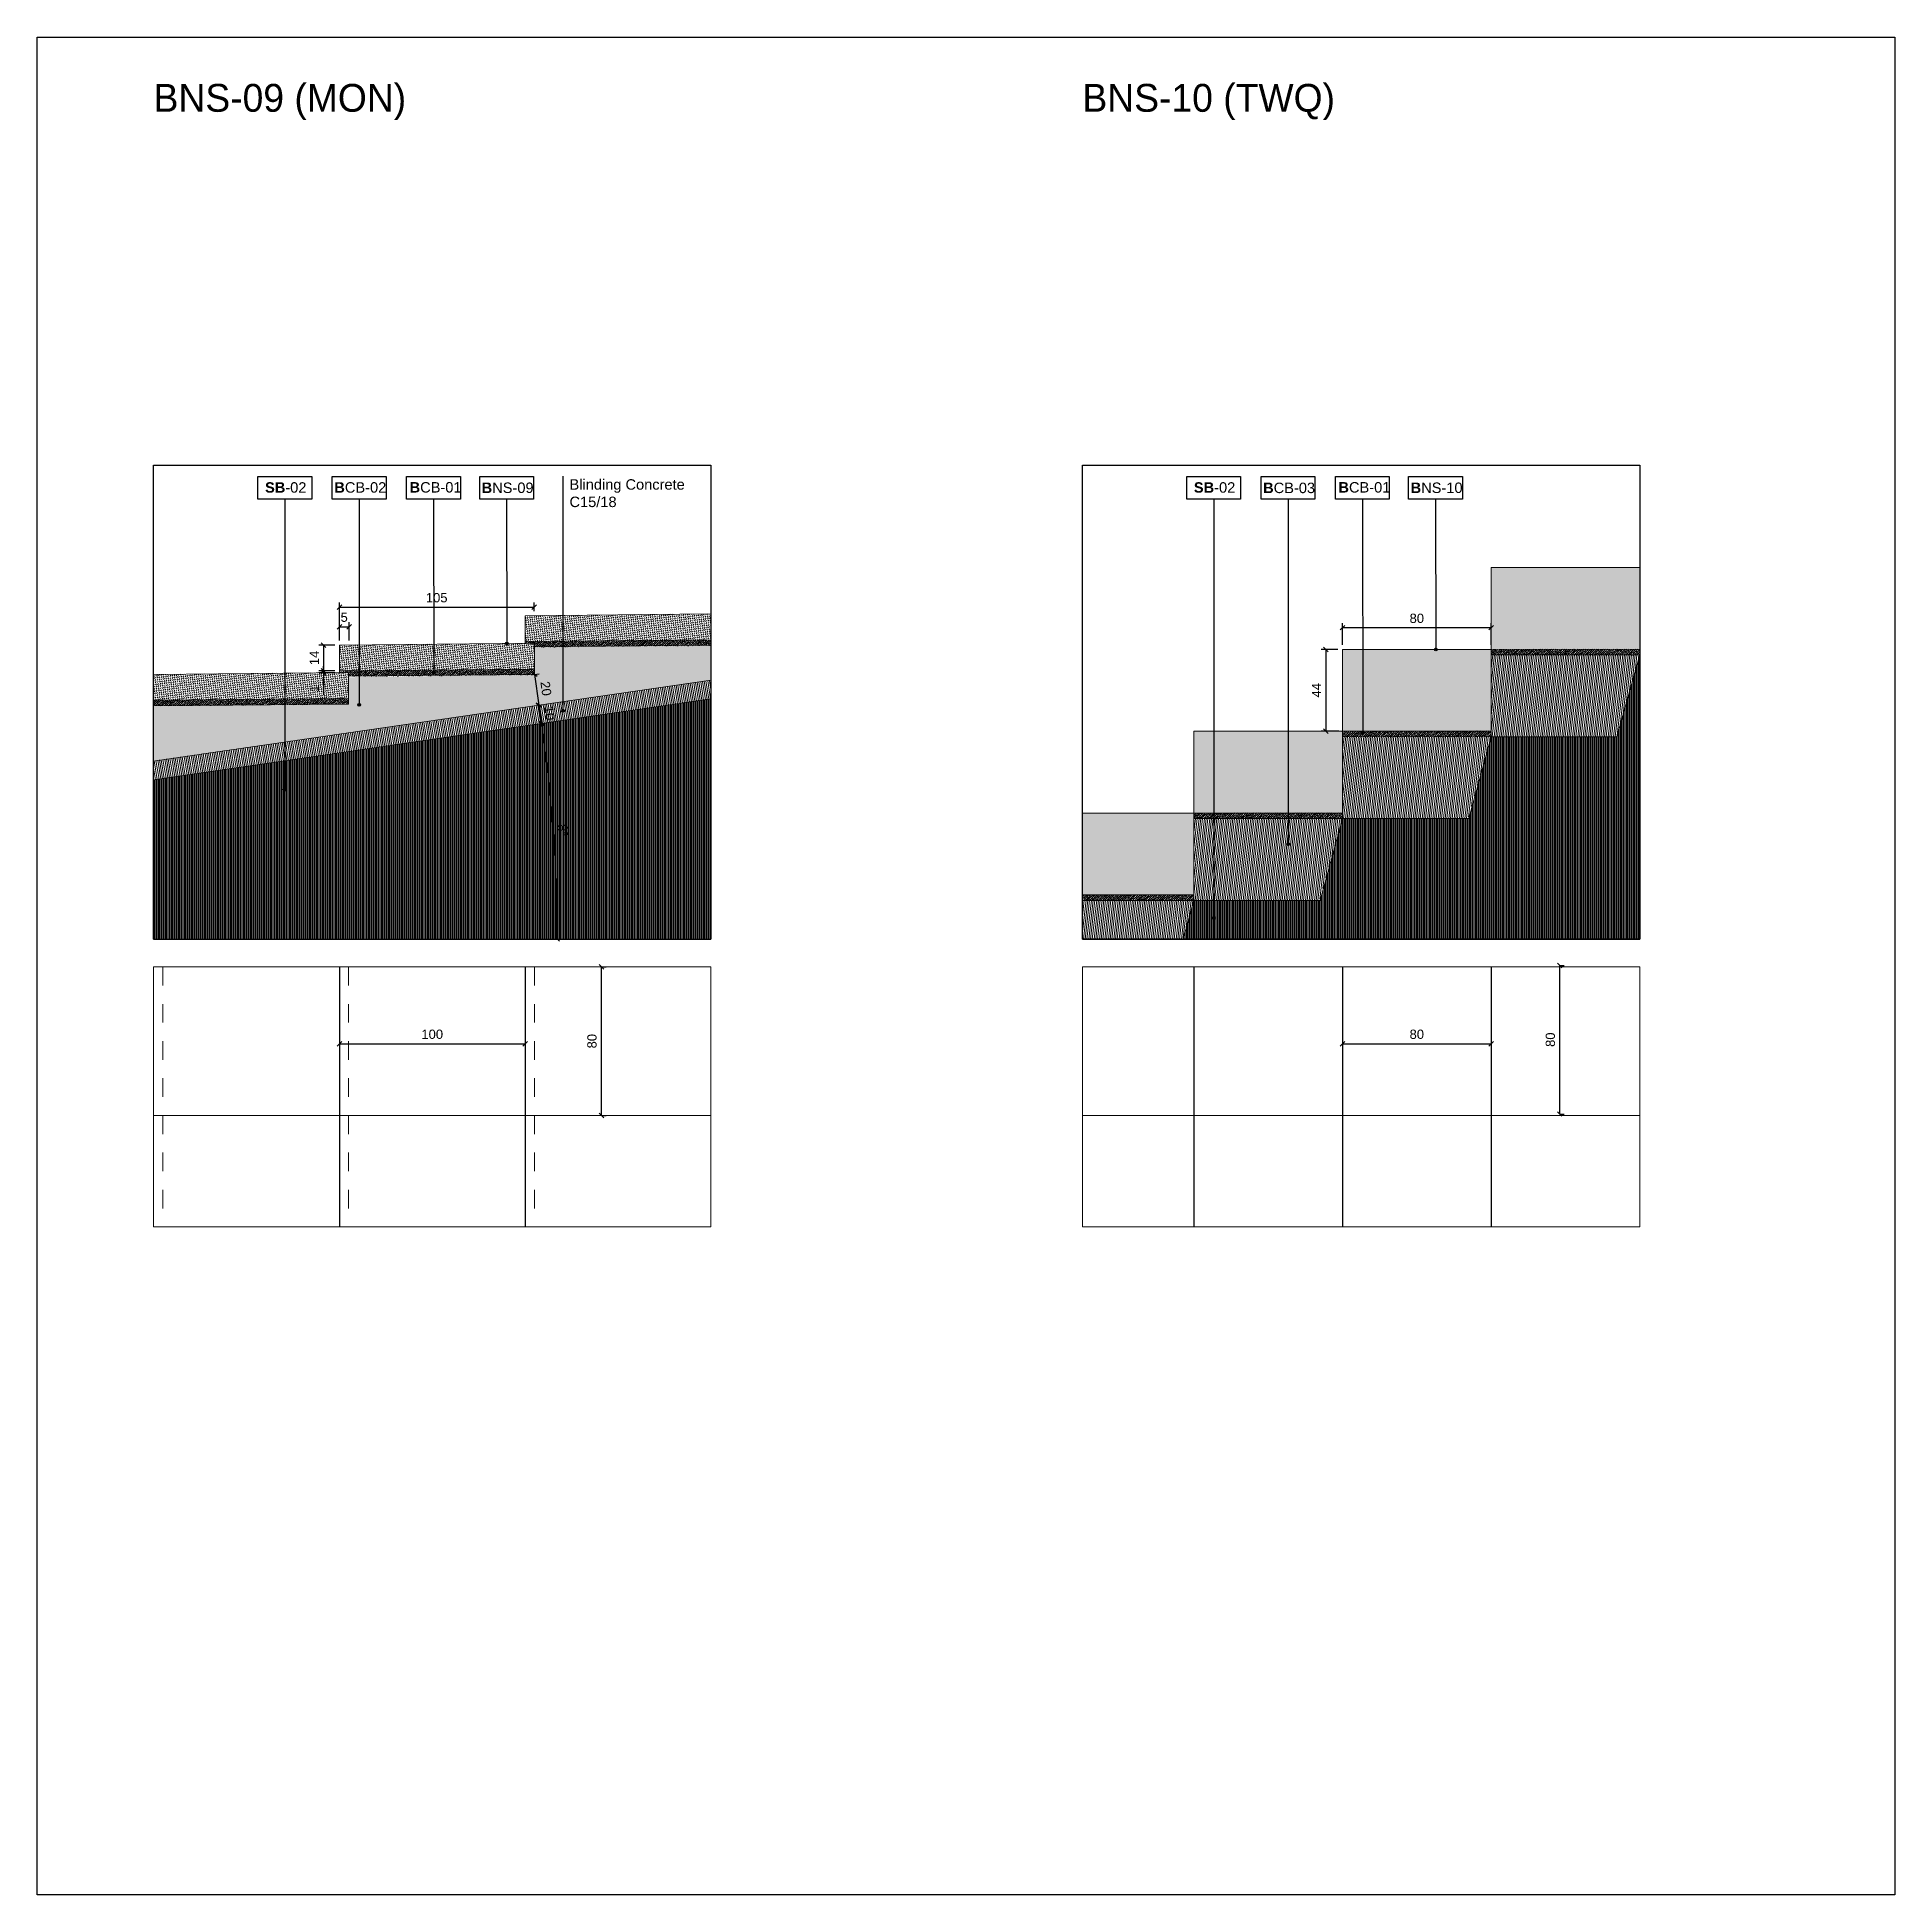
# Model space of a CAD drawing. Header units: metres. Extents: x -325 to 301, y -147 to 149.
# Drawn here: x 240.92 to 250.92, y 83.46 to 93.46 of the extents above; entities that cross this region are included whole.
import ezdxf

# ---------------------------------------------------------------- set-up
doc = ezdxf.new("R2010")
doc.units = ezdxf.units.M
doc.linetypes.add('HIDDEN', pattern=[0.375, 0.25, -0.125])
doc.layers.get('Defpoints').update_dxf_attribs({"lineweight": 13})
doc.layers.add('-aux', color=50, linetype='Continuous', plot=False)
doc.layers.add('02-L-AUX', color=2, linetype='Continuous', plot=False)
doc.layers.add('0-TX-1_25', color=7, linetype='Continuous', true_color=0x3f4f7f)
doc.layers.add('EIT_3 TR sorra', color=7, linetype='Continuous', true_color=0xd8ceb0)
for name, color, linetype, lineweight, true_color in [('02-L-Joints-Paviment_07_Natural Stone', 7, 'Continuous', 5, 0x998833), ('03-TR-Paviment_07_Precast Concrete Blocks', 7, 'Continuous', 5, 0xe7ddd0), ('03-TR-Paviment_08_Natural Stone Bleachers', 7, 'Continuous', 5, 0xafad9d), ('3-TR tot_u', 7, 'Continuous', 5, 0x787878)]:
    doc.layers.add(name, color=color, linetype=linetype, lineweight=lineweight, true_color=true_color)
for name, color, linetype in [('02-L-Stair-Terraces', 6, 'Continuous'), ('A-KEYPLAN_HATCH', 7, 'Continuous'), ('A_TEXT_2', 7, 'Continuous'), ('EIT_0 Llegenda', 7, 'Continuous')]:
    doc.layers.add(name, color=color, linetype=linetype)
for name, color, linetype, lineweight in [('1-CM', 7, 'Continuous', 0), ('2-L-Projecció', 252, 'Continuous', 0), ('2-L-secció', 1, 'Continuous', 0), ('3-TR Formigó', 252, 'Continuous', 0), ('3-TR Seleccionat', 44, 'Continuous', 0)]:
    doc.layers.add(name, color=color, linetype=linetype, lineweight=lineweight)
doc.styles.get("Standard").update_dxf_attribs({"font": 'arial.ttf'})
doc.styles.add('x-llegenda materials$0$ENGRAVERS', font='TT0586M.TTF')
doc.dimstyles.new('ISO-25', dxfattribs={"dimtxt": 0.1, "dimasz": 0.1, "dimexe": 0.1, "dimexo": 0.1, "dimgap": 0.1, "dimtad": 1, "dimdec": 0, "dimlfac": 100, "dimzin": 9, "dimtxsty": 'Standard', "dimblk": 'OBLIQUE', "dimcen": 0.1, "dimadec": 0, "dimazin": 0, "dimtfac": 1, "dimtdec": 0, "dimtmove": 0, "dimatfit": 3, "dimldrblk": 'OBLIQUE', "dimfxl": 1, "dimarcsym": 0})

msp = doc.modelspace()

# ---------------------------------------------------------------- texts
at = {"layer": '0-TX-1_25', "insert": (243.788, 91.077), "char_height": 0.05625, "attachment_point": 1}
msp.add_mtext_dynamic_manual_height_columns('Blinding Concrete\\PC15/18', width=0.64734, gutter_width=12.5, heights=[0], dxfattribs=at)
at = {"layer": 'EIT_0 Llegenda', "char_height": 0.15, "width": 19.2101, "attachment_point": 1, "style": 'x-llegenda materials$0$ENGRAVERS'}
for s, insert in [('BNS-09 (MON)', (241.549, 93.205)), ('BNS-10 (TWQ)', (246.549, 93.205))]:
    msp.add_mtext(s, dxfattribs=dict(at, insert=insert))

# ---------------------------------------------------------------- blocks, each defined once
blk = doc.blocks.new('hatch keyplan 2')
at = {"layer": 'A-KEYPLAN_HATCH'}
blk.add_lwpolyline([(0, 0.00548), (0.01287, 0.00548), (0.01287, 0), (0, 0)], close=True, dxfattribs=at)
blk = doc.blocks.new('hatch keyplan')
at = {"layer": 'A-KEYPLAN_HATCH'}
blk.add_blockref('hatch keyplan 2', (1.43058, 0.85215), dxfattribs=at)
blk = doc.blocks.new('B09')
at = {"layer": 'A-KEYPLAN_HATCH'}
blk.add_blockref('hatch keyplan', (-1.42958, -0.85215), dxfattribs=at)
at = {"layer": 'A_TEXT_2', "insert": (0.0002, 0.00401), "char_height": 0.0025, "attachment_point": 1}
blk.add_mtext_dynamic_manual_height_columns('\\pi0.00127;{\\fArial|b1|i0|c0|p34;B}NS-09', width=0.0145619, gutter_width=0.015, heights=[0], dxfattribs=at)
blk = doc.blocks.new('SB-02')
at = {"layer": 'A-KEYPLAN_HATCH'}
blk.add_blockref('hatch keyplan', (-1.43058, -0.85215), dxfattribs=at)
at = {"layer": 'A_TEXT_2', "insert": (-0.0008, 0.00408), "char_height": 0.0025, "attachment_point": 1}
blk.add_mtext_dynamic_manual_height_columns('\\pi0.00249;{\\fArial|b1|i0|c0|p34;SB}-02', width=0.0145619, gutter_width=0.015, heights=[0], dxfattribs=at)
blk = doc.blocks.new('B-CB01')
at = {"layer": 'A-KEYPLAN_HATCH'}
blk.add_blockref('hatch keyplan', (-1.43058, -0.85215), dxfattribs=at)
at = {"layer": 'A_TEXT_2', "insert": (-0.0008, 0.00411), "char_height": 0.0025, "attachment_point": 1}
blk.add_mtext_dynamic_manual_height_columns('\\pi0.00152;{\\fArial|b1|i0|c0|p34;B}CB-01', width=0.0145619, gutter_width=0.015, heights=[0], dxfattribs=at)
blk = doc.blocks.new('B-CB02')
at = {"layer": 'A-KEYPLAN_HATCH'}
blk.add_blockref('hatch keyplan', (-1.43058, -0.85215), dxfattribs=at)
at = {"layer": 'A_TEXT_2', "insert": (-0.0008, 0.00409), "char_height": 0.0025, "attachment_point": 1}
blk.add_mtext_dynamic_manual_height_columns('\\pi0.00129;{\\fArial|b1|i0|c0|p34;B}CB-02', width=0.0145619, gutter_width=0.015, heights=[0], dxfattribs=at)
blk = doc.blocks.new('_Oblique')
at = {"color": 0, "lineweight": -2}
blk.add_line((-0.5, -0.5), (0.5, 0.5), dxfattribs=at)
blk = doc.blocks.new('*D902')
at = {"layer": '0-TX-1_25', "color": 0, "lineweight": -2, "transparency": 16777216}
for p, q in [((242.549, 88.038), (242.549, 88.013)), ((242.549, 88.038), (243.549, 88.038)), ((243.549, 88.038), (243.549, 88.013))]:
    blk.add_line(p, q, dxfattribs=at)
at = {"layer": 'Defpoints', "color": 0, "transparency": 16777216}
for p in [(242.549, 88.038), (243.549, 88.038), (243.549, 88.038)]:
    blk.add_point(p, dxfattribs=at)
at = {"layer": '0-TX-1_25', "color": 0, "lineweight": -2, "transparency": 16777216, "xscale": 0.025, "yscale": 0.025, "zscale": 0.025, "rotation": 180}
blk.add_blockref('_Oblique', (242.549, 88.038), dxfattribs=at)
at = {"layer": '0-TX-1_25', "color": 0, "lineweight": -2, "transparency": 16777216, "xscale": 0.025, "yscale": 0.025, "zscale": 0.025}
blk.add_blockref('_Oblique', (243.549, 88.038), dxfattribs=at)
at = {"layer": '0-TX-1_25', "color": 0, "transparency": 16777216, "insert": (243.049, 88.089), "char_height": 0.05, "width": 0.05195, "attachment_point": 5}
blk.add_mtext('100', dxfattribs=at)
blk = doc.blocks.new('*D903')
at = {"layer": '0-TX-1_25', "color": 0, "lineweight": -2, "transparency": 16777216}
for p, q in [((243.96, 88.452), (243.985, 88.452)), ((243.96, 87.652), (243.96, 88.452)), ((243.96, 87.652), (243.985, 87.652))]:
    blk.add_line(p, q, dxfattribs=at)
at = {"layer": 'Defpoints', "color": 0, "transparency": 16777216}
for p in [(243.96, 88.452), (243.96, 88.452), (243.96, 87.652)]:
    blk.add_point(p, dxfattribs=at)
at = {"layer": '0-TX-1_25', "color": 0, "lineweight": -2, "transparency": 16777216, "xscale": 0.025, "yscale": 0.025, "zscale": 0.025}
for p, rotation in [((243.96, 88.452), 90), ((243.96, 87.652), 270)]:
    blk.add_blockref('_Oblique', p, dxfattribs=dict(at, rotation=rotation))
at = {"layer": '0-TX-1_25', "color": 0, "transparency": 16777216, "insert": (243.909, 88.052), "char_height": 0.05, "attachment_point": 5, "rotation": 90}
blk.add_mtext('80', dxfattribs=at)
blk = doc.blocks.new('*D901')
at = {"layer": '0-TX-1_25', "color": 0, "lineweight": -2, "transparency": 16777216}
for p, q in [((242.549, 90.209), (242.549, 90.308)), ((242.601, 90.208), (242.601, 90.308)), ((242.549, 90.283), (242.601, 90.283))]:
    blk.add_line(p, q, dxfattribs=at)
at = {"layer": 'Defpoints', "color": 0, "transparency": 16777216}
for p in [(242.601, 90.283), (242.549, 90.184), (242.601, 90.183)]:
    blk.add_point(p, dxfattribs=at)
at = {"layer": '0-TX-1_25', "color": 0, "lineweight": -2, "transparency": 16777216, "xscale": 0.025, "yscale": 0.025, "zscale": 0.025, "rotation": 180}
blk.add_blockref('_Oblique', (242.549, 90.283), dxfattribs=at)
at = {"layer": '0-TX-1_25', "color": 0, "lineweight": -2, "transparency": 16777216, "xscale": 0.025, "yscale": 0.025, "zscale": 0.025}
blk.add_blockref('_Oblique', (242.601, 90.283), dxfattribs=at)
at = {"layer": '0-TX-1_25', "color": 0, "transparency": 16777216, "insert": (242.575, 90.334), "char_height": 0.05, "attachment_point": 5}
blk.add_mtext('5', dxfattribs=at)
blk = doc.blocks.new('*D905')
at = {"layer": '0-TX-1_25', "color": 0, "lineweight": -2, "transparency": 16777216}
for p, q in [((242.524, 90.184), (242.439, 90.184)), ((242.464, 90.184), (242.464, 90.045)), ((242.524, 90.045), (242.439, 90.045))]:
    blk.add_line(p, q, dxfattribs=at)
at = {"layer": 'Defpoints', "color": 0, "transparency": 16777216}
for p in [(242.549, 90.184), (242.464, 90.045), (242.549, 90.045)]:
    blk.add_point(p, dxfattribs=at)
at = {"layer": '0-TX-1_25', "color": 0, "lineweight": -2, "transparency": 16777216, "xscale": 0.025, "yscale": 0.025, "zscale": 0.025}
for p, rotation in [((242.464, 90.184), 90), ((242.464, 90.045), 270)]:
    blk.add_blockref('_Oblique', p, dxfattribs=dict(at, rotation=rotation))
at = {"layer": '0-TX-1_25', "color": 0, "transparency": 16777216, "insert": (242.414, 90.115), "char_height": 0.05, "attachment_point": 5, "rotation": 90}
blk.add_mtext('14', dxfattribs=at)
blk = doc.blocks.new('*D906')
at = {"layer": '0-TX-1_25', "color": 0, "lineweight": -2, "transparency": 16777216}
for p, q in [((242.524, 90.045), (242.439, 90.045)), ((242.524, 90.035), (242.439, 90.035)), ((242.464, 90.045), (242.464, 90.07)), ((242.464, 90.045), (242.464, 90.035)), ((242.464, 90.035), (242.464, 89.917))]:
    blk.add_line(p, q, dxfattribs=at)
at = {"layer": 'Defpoints', "color": 0, "transparency": 16777216}
for p in [(242.464, 90.035), (242.549, 90.045), (242.549, 90.035)]:
    blk.add_point(p, dxfattribs=at)
at = {"layer": '0-TX-1_25', "color": 0, "lineweight": -2, "transparency": 16777216, "xscale": 0.025, "yscale": 0.025, "zscale": 0.025}
for p, rotation in [((242.464, 90.045), 270), ((242.464, 90.035), 90)]:
    blk.add_blockref('_Oblique', p, dxfattribs=dict(at, rotation=rotation))
at = {"layer": '0-TX-1_25', "color": 0, "transparency": 16777216, "insert": (242.414, 89.951), "char_height": 0.05, "attachment_point": 5, "rotation": 90}
blk.add_mtext('1', dxfattribs=at)
blk = doc.blocks.new('POINT')
at = {"layer": '0-TX-1_25'}
h = blk.add_hatch(dxfattribs=at)
h.set_pattern_fill('ANGLE', color=256)
h.set_pattern_definition([(0, (-83.747, -12.726), (0, 6.985), [5.08, -1.905]), (90, (-83.747, -12.726), (-6.985, 4e-16), [5.08, -1.905])])
edge = h.paths.add_edge_path()
edge.add_arc((0, 0), 0.0075, 0, 360)
h = blk.add_hatch(color=256, dxfattribs=at)
h.dxf.hatch_style = 1
edge = h.paths.add_edge_path()
edge.add_arc((0, 0), 0.0075, 0, 360)
blk.add_circle((0, 0), 0.0075, dxfattribs=at)
blk = doc.blocks.new('*D904')
at = {"layer": '0-TX-1_25', "color": 0, "lineweight": -2, "transparency": 16777216}
for p, q in [((242.549, 90.288), (242.549, 90.413)), ((243.598, 90.367), (243.598, 90.413)), ((242.549, 90.388), (243.598, 90.388))]:
    blk.add_line(p, q, dxfattribs=at)
at = {"layer": 'Defpoints', "color": 0, "transparency": 16777216}
for p in [(243.598, 90.388), (243.598, 90.342), (242.549, 90.184)]:
    blk.add_point(p, dxfattribs=at)
at = {"layer": '0-TX-1_25', "color": 0, "lineweight": -2, "transparency": 16777216, "xscale": 0.025, "yscale": 0.025, "zscale": 0.025, "rotation": 180}
blk.add_blockref('_Oblique', (242.549, 90.388), dxfattribs=at)
at = {"layer": '0-TX-1_25', "color": 0, "lineweight": -2, "transparency": 16777216, "xscale": 0.025, "yscale": 0.025, "zscale": 0.025}
blk.add_blockref('_Oblique', (243.598, 90.388), dxfattribs=at)
at = {"layer": '0-TX-1_25', "color": 0, "transparency": 16777216, "insert": (243.073, 90.439), "char_height": 0.05, "attachment_point": 5}
blk.add_mtext('105', dxfattribs=at)
blk = doc.blocks.new('*D907')
at = {"layer": '0-TX-1_25', "color": 0, "lineweight": -2, "transparency": 16777216}
for p, q in [((247.949, 88.038), (247.949, 88.013)), ((247.949, 88.038), (248.749, 88.038)), ((248.749, 88.038), (248.749, 88.013))]:
    blk.add_line(p, q, dxfattribs=at)
at = {"layer": 'Defpoints', "color": 0, "transparency": 16777216}
for p in [(247.949, 88.038), (248.749, 88.038), (248.749, 88.038)]:
    blk.add_point(p, dxfattribs=at)
at = {"layer": '0-TX-1_25', "color": 0, "lineweight": -2, "transparency": 16777216, "xscale": 0.025, "yscale": 0.025, "zscale": 0.025, "rotation": 180}
blk.add_blockref('_Oblique', (247.949, 88.038), dxfattribs=at)
at = {"layer": '0-TX-1_25', "color": 0, "lineweight": -2, "transparency": 16777216, "xscale": 0.025, "yscale": 0.025, "zscale": 0.025}
blk.add_blockref('_Oblique', (248.749, 88.038), dxfattribs=at)
at = {"layer": '0-TX-1_25', "color": 0, "transparency": 16777216, "insert": (248.349, 88.089), "char_height": 0.05, "width": 0.05195, "attachment_point": 5}
blk.add_mtext('80', dxfattribs=at)
blk = doc.blocks.new('*D908')
at = {"layer": '0-TX-1_25', "color": 0, "lineweight": -2, "transparency": 16777216}
for p, q in [((249.118, 88.46), (249.143, 88.46)), ((249.118, 87.66), (249.118, 88.46)), ((249.118, 87.66), (249.143, 87.66))]:
    blk.add_line(p, q, dxfattribs=at)
at = {"layer": 'Defpoints', "color": 0, "transparency": 16777216}
for p in [(249.118, 88.46), (249.118, 88.46), (249.118, 87.66)]:
    blk.add_point(p, dxfattribs=at)
at = {"layer": '0-TX-1_25', "color": 0, "lineweight": -2, "transparency": 16777216, "xscale": 0.025, "yscale": 0.025, "zscale": 0.025}
for p, rotation in [((249.118, 88.46), 90), ((249.118, 87.66), 270)]:
    blk.add_blockref('_Oblique', p, dxfattribs=dict(at, rotation=rotation))
at = {"layer": '0-TX-1_25', "color": 0, "transparency": 16777216, "insert": (249.068, 88.06), "char_height": 0.05, "attachment_point": 5, "rotation": 90}
blk.add_mtext('80', dxfattribs=at)
blk = doc.blocks.new('BNS10')
at = {"layer": 'A-KEYPLAN_HATCH'}
blk.add_blockref('hatch keyplan', (-1.43058, -0.85215), dxfattribs=at)
at = {"layer": 'A_TEXT_2', "insert": (-0.0008, 0.00401), "char_height": 0.0025, "attachment_point": 1}
blk.add_mtext_dynamic_manual_height_columns('\\pi0.00128;{\\fArial|b1|i0|c0|p34;B}NS-10', width=0.0145619, gutter_width=0.015, heights=[0], dxfattribs=at)
blk = doc.blocks.new('B-CB03')
at = {"layer": 'A-KEYPLAN_HATCH'}
blk.add_blockref('hatch keyplan', (-1.43058, -0.85215), dxfattribs=at)
at = {"layer": 'A_TEXT_2', "insert": (-0.0008, 0.00398), "char_height": 0.0025, "attachment_point": 1}
blk.add_mtext_dynamic_manual_height_columns('\\pi0.00128;{\\fArial|b1|i0|c0|p34;B}CB-03', width=0.0145619, gutter_width=0.015, heights=[0], dxfattribs=at)
blk = doc.blocks.new('*D1371')
at = {"layer": '0-TX-1_25', "color": 0, "lineweight": -2, "transparency": 16777216}
for p, q in [((247.949, 90.186), (247.949, 90.303)), ((248.749, 90.186), (248.749, 90.303)), ((247.949, 90.278), (248.749, 90.278))]:
    blk.add_line(p, q, dxfattribs=at)
at = {"layer": 'Defpoints', "color": 0, "transparency": 16777216}
for p in [(248.749, 90.278), (247.949, 90.161, 0), (248.749, 90.161, 0)]:
    blk.add_point(p, dxfattribs=at)
at = {"layer": '0-TX-1_25', "color": 0, "lineweight": -2, "transparency": 16777216, "xscale": 0.025, "yscale": 0.025, "zscale": 0.025, "rotation": 180}
blk.add_blockref('_Oblique', (247.949, 90.278), dxfattribs=at)
at = {"layer": '0-TX-1_25', "color": 0, "lineweight": -2, "transparency": 16777216, "xscale": 0.025, "yscale": 0.025, "zscale": 0.025}
blk.add_blockref('_Oblique', (248.749, 90.278), dxfattribs=at)
at = {"layer": '0-TX-1_25', "color": 0, "transparency": 16777216, "insert": (248.349, 90.328), "char_height": 0.05, "attachment_point": 5}
blk.add_mtext('80', dxfattribs=at)
blk = doc.blocks.new('*D1372')
at = {"layer": '0-TX-1_25', "color": 0, "lineweight": -2, "transparency": 16777216}
for p, q in [((247.924, 90.161), (247.834, 90.161)), ((247.859, 90.161), (247.859, 89.72)), ((247.929, 89.72), (247.834, 89.72))]:
    blk.add_line(p, q, dxfattribs=at)
at = {"layer": 'Defpoints', "color": 0, "transparency": 16777216}
for p in [(247.949, 90.161, 0), (247.859, 89.72), (247.954, 89.72, 0)]:
    blk.add_point(p, dxfattribs=at)
at = {"layer": '0-TX-1_25', "color": 0, "lineweight": -2, "transparency": 16777216, "xscale": 0.025, "yscale": 0.025, "zscale": 0.025}
for p, rotation in [((247.859, 90.161), 90), ((247.859, 89.72), 270)]:
    blk.add_blockref('_Oblique', p, dxfattribs=dict(at, rotation=rotation))
at = {"layer": '0-TX-1_25', "color": 0, "transparency": 16777216, "insert": (247.809, 89.941), "char_height": 0.05, "attachment_point": 5, "rotation": 90}
blk.add_mtext('44', dxfattribs=at)
blk = doc.blocks.new('*D2795')
at = {"layer": '0-TX-1_25', "color": 0, "lineweight": -2, "transparency": 16777216}
for p, q in [((243.599, 90.025), (243.624, 90.029)), ((243.599, 90.025), (243.623, 89.861)), ((243.623, 89.861), (243.648, 89.864))]:
    blk.add_line(p, q, dxfattribs=at)
at = {"layer": 'Defpoints', "color": 0, "transparency": 16777216}
for p in [(243.599, 90.025), (243.623, 89.861), (243.623, 89.861)]:
    blk.add_point(p, dxfattribs=at)
at = {"layer": '0-TX-1_25', "color": 0, "lineweight": -2, "transparency": 16777216, "xscale": 0.025, "yscale": 0.025, "zscale": 0.025}
for p, rotation in [((243.599, 90.025), 98.28232321965791), ((243.623, 89.861), 278.2823232196579)]:
    blk.add_blockref('_Oblique', p, dxfattribs=dict(at, rotation=rotation))
at = {"layer": '0-TX-1_25', "color": 0, "transparency": 16777216, "insert": (243.661, 89.95), "char_height": 0.05, "attachment_point": 5, "rotation": 278.2823}
blk.add_mtext('20', dxfattribs=at)
blk = doc.blocks.new('*D2796')
at = {"layer": '0-TX-1_25', "color": 0, "lineweight": -2, "transparency": 16777216}
for p, q in [((243.623, 89.861), (243.648, 89.864)), ((243.623, 89.861), (243.638, 89.762)), ((243.638, 89.762), (243.662, 89.765))]:
    blk.add_line(p, q, dxfattribs=at)
at = {"layer": 'Defpoints', "color": 0, "transparency": 16777216}
for p in [(243.623, 89.861), (243.638, 89.762), (243.638, 89.762)]:
    blk.add_point(p, dxfattribs=at)
at = {"layer": '0-TX-1_25', "color": 0, "lineweight": -2, "transparency": 16777216, "xscale": 0.025, "yscale": 0.025, "zscale": 0.025}
for p, rotation in [((243.623, 89.861), 98.28232321966718), ((243.638, 89.762), 278.2823232196671)]:
    blk.add_blockref('_Oblique', p, dxfattribs=dict(at, rotation=rotation))
at = {"layer": '0-TX-1_25', "color": 0, "transparency": 16777216, "insert": (243.68, 89.818), "char_height": 0.05, "attachment_point": 5, "rotation": 278.2823}
blk.add_mtext('10', dxfattribs=at)
blk = doc.blocks.new('*D2797')
at = {"layer": '0-TX-1_25', "color": 0, "lineweight": -2, "transparency": 16777216}
blk.add_arc((235.669, 88.602), 8.053, 0, 8.2823, dxfattribs=at)
at = {"layer": 'Defpoints', "color": 0, "transparency": 16777216}
for p in [(244.549, 89.894), (241.549, 89.458), (243.712, 88.989), (241.549, 88.602), (244.549, 88.602)]:
    blk.add_point(p, dxfattribs=at)
at = {"layer": '0-TX-1_25', "color": 0, "lineweight": -2, "transparency": 16777216, "xscale": 0.025, "yscale": 0.025, "zscale": 0.025}
for p, rotation in [((243.638, 89.762), 98.28232321966098), ((243.722, 88.602), 270.0000000000001)]:
    blk.add_blockref('_Oblique', p, dxfattribs=dict(at, rotation=rotation))
at = {"layer": '0-TX-1_25', "color": 0, "transparency": 16777216, "insert": (243.751, 89.187), "char_height": 0.05, "attachment_point": 5, "rotation": 274.1412}
blk.add_mtext('8°', dxfattribs=at)

# ---------------------------------------------------------------- dimensions: what is measured, and where the dimension line sits
at = {"layer": '0-TX-1_25'}
for base, p1, p2, text, picture, middle in [((243.598, 90.388), (242.549, 90.184), (243.598, 90.342), '105', '*D904', (243.073, 90.439)), ((243.549, 88.038), (242.549, 88.038), (243.549, 88.038), '100', '*D902', (243.049, 88.089)), ((248.749, 88.038), (247.949, 88.038), (248.749, 88.038), '80', '*D907', (248.349, 88.089))]:
    dim = msp.add_linear_dim(base=base, p1=p1, p2=p2, text=text, dimstyle='ISO-25', override={"dimtxt": 0.05, "dimasz": 0.025, "dimexe": 0.025, "dimexo": 0.025, "dimgap": 0.025, "dimblk1": 'Oblique', "dimblk2": 'Oblique', "dimsah": 1, "dimfxl": 0.1, "dimfxlon": 1, "dimarcsym": 1}, dxfattribs=at)
    dim.commit()
    dim.dimension.update_dxf_attribs({"geometry": picture, "text_midpoint": middle})
for base, p1, p2, angle, picture, middle, dimtype in [((242.601, 90.283), (242.549, 90.184), (242.601, 90.183), 180, '*D901', (242.575, 90.283), 160), ((242.464, 90.035), (242.549, 90.045), (242.549, 90.035), 90, '*D906', (242.464, 89.951), 160), ((243.638, 89.762), (243.623, 89.861), (243.638, 89.762), 278.2823, '*D2796', (243.63, 89.811), 161)]:
    dim = msp.add_linear_dim(base=base, p1=p1, p2=p2, angle=angle, dimstyle='ISO-25', override={"dimtxt": 0.05, "dimasz": 0.025, "dimexe": 0.025, "dimexo": 0.025, "dimgap": 0.025, "dimblk1": 'Oblique', "dimblk2": 'Oblique', "dimsah": 1, "dimfxl": 0.1, "dimfxlon": 1, "dimarcsym": 1}, dxfattribs=at)
    dim.commit()
    dim.dimension.update_dxf_attribs({"geometry": picture, "text_midpoint": middle, "dimtype": dimtype})
dim = msp.add_linear_dim(base=(248.749, 90.278), p1=(247.949, 90.161, 0), p2=(248.749, 90.161, 0), dimstyle='ISO-25', override={"dimtxt": 0.05, "dimasz": 0.025, "dimexe": 0.025, "dimexo": 0.025, "dimgap": 0.025, "dimblk1": 'Oblique', "dimblk2": 'Oblique', "dimsah": 1, "dimfxl": 0.1, "dimfxlon": 1, "dimarcsym": 1}, dxfattribs=at)
dim.commit()
dim.dimension.update_dxf_attribs({"geometry": '*D1371', "text_midpoint": (248.349, 90.328)})
dim = msp.add_linear_dim(base=(242.464, 90.045), p1=(242.549, 90.184), p2=(242.549, 90.045), angle=90, text='14', dimstyle='ISO-25', override={"dimtxt": 0.05, "dimasz": 0.025, "dimexe": 0.025, "dimexo": 0.025, "dimgap": 0.025, "dimblk1": 'Oblique', "dimblk2": 'Oblique', "dimsah": 1, "dimfxl": 0.1, "dimfxlon": 1, "dimarcsym": 1}, dxfattribs=at)
dim.commit()
dim.dimension.update_dxf_attribs({"geometry": '*D905', "text_midpoint": (242.414, 90.115)})
for base, p1, p2, picture, middle in [((247.859, 89.72), (247.949, 90.161, 0), (247.954, 89.72, 0), '*D1372', (247.809, 89.941)), ((243.96, 88.452), (243.96, 87.652), (243.96, 88.452), '*D903', (243.909, 88.052)), ((249.118, 88.46), (249.118, 87.66), (249.118, 88.46), '*D908', (249.068, 88.06))]:
    dim = msp.add_linear_dim(base=base, p1=p1, p2=p2, angle=90, dimstyle='ISO-25', override={"dimtxt": 0.05, "dimasz": 0.025, "dimexe": 0.025, "dimexo": 0.025, "dimgap": 0.025, "dimblk1": 'Oblique', "dimblk2": 'Oblique', "dimsah": 1, "dimfxl": 0.1, "dimfxlon": 1, "dimarcsym": 1}, dxfattribs=at)
    dim.commit()
    dim.dimension.update_dxf_attribs({"geometry": picture, "text_midpoint": middle})
dim = msp.add_aligned_dim(p1=(243.599, 90.025), p2=(243.623, 89.861), distance=0, text='20', dimstyle='ISO-25', override={"dimtxt": 0.05, "dimasz": 0.025, "dimexe": 0.025, "dimexo": 0.025, "dimgap": 0.025, "dimblk1": 'Oblique', "dimblk2": 'Oblique', "dimsah": 1, "dimfxl": 0.1, "dimfxlon": 1, "dimarcsym": 1}, dxfattribs=at)
dim.commit()
dim.dimension.update_dxf_attribs({"geometry": '*D2795', "text_midpoint": (243.661, 89.95)})
dim = msp.add_angular_dim_2l(base=(243.712, 88.989), line1=((241.549, 88.602), (244.549, 88.602)), line2=((241.549, 89.458), (244.549, 89.894)), dimstyle='ISO-25', override={"dimtxt": 0.05, "dimasz": 0.025, "dimexe": 0.025, "dimexo": 0.025, "dimgap": 0.025, "dimblk1": 'Oblique', "dimblk2": 'Oblique', "dimsah": 1, "dimfxl": 0.1, "dimfxlon": 1, "dimarcsym": 1}, dxfattribs=at)
dim.commit()
dim.dimension.update_dxf_attribs({"geometry": '*D2797', "text_midpoint": (243.751, 89.187)})

# ---------------------------------------------------------------- hatches: boundary and pattern name
at = {"layer": '03-TR-Paviment_07_Precast Concrete Blocks', "extrusion": (5.12183e-05, 0.000120537, 1)}
h = msp.add_hatch(dxfattribs=at)
h.set_pattern_fill('DASH', color=256, scale=0.001075, angle=233.4423, style=0, double=1)
h.set_pattern_definition([(172.682876, (234.1290826, 76.8495157), (-0.00382002915, -0.00295063074), [0.003413125, -0.003413125])])
h.paths.add_polyline_path([(249.549, 90.602), (249.549, 90.162), (248.749, 90.161), (248.749, 90.602)])
h = msp.add_hatch(dxfattribs=at)
h.set_pattern_fill('DASH', color=256, scale=0.001075, angle=233.4423, style=0, double=1)
h.set_pattern_definition([(172.682876, (233.3290826, 76.4089397), (-0.00382002915, -0.00295063074), [0.003413125, -0.003413125])])
h.paths.add_polyline_path([(248.749, 90.161), (248.749, 89.721), (247.949, 89.72), (247.949, 90.161)])
h = msp.add_hatch(dxfattribs=at)
h.set_pattern_fill('DASH', color=256, scale=0.001075, angle=233.4423, style=0, double=1)
h.set_pattern_definition([(172.682876, (232.5290826, 75.9683658), (-0.00382002915, -0.00295063074), [0.003413125, -0.003413125])])
h.paths.add_polyline_path([(247.949, 89.72), (247.949, 89.28), (247.149, 89.28), (247.149, 89.72)])
h = msp.add_hatch(dxfattribs=at)
h.set_pattern_fill('DASH', color=256, scale=0.001075, angle=233.4423, style=0, double=1)
h.set_pattern_definition([(172.682876, (231.7290826, 75.5277876), (-0.00382002915, -0.00295063074), [0.003413125, -0.003413125])])
h.paths.add_polyline_path([(246.549, 89.28), (246.549, 88.839), (247.149, 88.84), (247.149, 89.28)])
at = {"layer": '03-TR-Paviment_08_Natural Stone Bleachers'}
h = msp.add_hatch(dxfattribs=at)
h.set_pattern_fill('DASH', color=256, scale=0.002611, angle=232.4264, style=0, double=1)
h.set_pattern_definition([(232.4264096, (85.897913, -33.236279), (0.00151523477, -0.01162470696), [0.0082894435, -0.0082894435])])
h.paths.add_polyline_path([(244.549, 90.352), (244.549, 90.213), (243.549, 90.203), (243.549, 90.342)])
h = msp.add_hatch(dxfattribs=at)
h.set_pattern_fill('DASH', color=256, scale=0.002611, angle=232.4264, style=0, double=1)
h.set_pattern_definition([(232.4264096, (87.5478995, -33.391659), (0.00151523477, -0.01162470696), [0.0082894435, -0.0082894435])])
h.paths.add_polyline_path([(243.599, 90.194), (243.599, 90.055), (242.549, 90.045), (242.549, 90.184)])
h = msp.add_hatch(dxfattribs=at)
h.set_pattern_fill('DASH', color=256, scale=0.002611, angle=232.4264, style=0, double=1)
h.set_pattern_definition([(232.4264096, (86.59778, -33.549435), (0.00151523477, -0.01162470696), [0.0082894435, -0.0082894435])])
h.paths.add_polyline_path([(242.599, 90.036), (242.599, 89.897), (241.549, 89.888), (241.549, 90.026)])
at = {"layer": '3-TR Formigó', "extrusion": (5.00535e-05, 0.000121015, 1)}
h = msp.add_hatch(dxfattribs=at)
h.set_pattern_fill('ANSI31', color=256, scale=0.003, angle=233.694, style=0)
h.set_pattern_definition([(263.5025, (241.587274, 90.052421), (0.009463819, -0.001077847), [])])
h.paths.add_polyline_path([(248.749, 90.132), (248.749, 89.69), (249.425, 89.69), (249.549, 90.131)])
at = {"layer": '3-TR Formigó'}
h = msp.add_hatch(dxfattribs=at)
h.set_pattern_fill('ANSI31', color=256, scale=0.003, angle=234.1752)
h.set_pattern_definition([(279.175244, (32.340162, 45.866395), (0.00940313004, 0.0015188056), [])])
h.paths.add_polyline_path([(244.549, 89.894), (244.549, 89.995), (241.549, 89.561), (241.549, 89.458)])
at = {"layer": '3-TR Formigó', "extrusion": (5.00535e-05, 0.000121015, 1)}
h = msp.add_hatch(dxfattribs=at)
h.set_pattern_fill('ANSI31', color=256, scale=0.003, angle=233.694, style=0)
h.set_pattern_definition([(263.5025, (240.787274, 89.611845), (0.009463819, -0.001077847), [])])
h.paths.add_polyline_path([(247.949, 89.692), (247.949, 89.249), (248.625, 89.25), (248.749, 89.69)])
h = msp.add_hatch(dxfattribs=at)
h.set_pattern_fill('ANSI31', color=256, scale=0.003, angle=233.694, style=0)
h.set_pattern_definition([(263.5025, (239.987274, 89.171271), (0.009463819, -0.001077847), [])])
h.paths.add_polyline_path([(247.149, 89.251), (247.149, 88.809), (247.825, 88.809), (247.949, 89.25)])
h = msp.add_hatch(dxfattribs=at)
h.set_pattern_fill('ANSI31', color=256, scale=0.003, angle=233.694, style=0)
h.set_pattern_definition([(263.5025, (239.187274, 88.731219), (0.009463819, -0.001077847), [])])
h.paths.add_polyline_path([(246.549, 88.602), (247.09, 88.602), (247.149, 88.81), (246.549, 88.811)])
at = {"layer": '3-TR Seleccionat'}
h = msp.add_hatch(dxfattribs=at)
h.set_pattern_fill('ANSI31', color=256, scale=0.002, angle=45)
h.set_pattern_definition([(90, (-9.5396014, -52.1903815), (-0.00635, 0), [])])
h.paths.add_polyline_path([(247.149, 88.809), (247.092, 88.602), (249.549, 88.602), (249.549, 90.131), (249.425, 89.69), (248.749, 89.69), (248.629, 89.25), (247.949, 89.249), (247.829, 88.809)])
h = msp.add_hatch(dxfattribs=at)
h.set_pattern_fill('ANSI31', color=256, scale=0.002, angle=45)
h.set_pattern_definition([(90, (-14.5396014, -52.4403815), (-0.00635, 0), [])])
h.paths.add_polyline_path([(244.549, 89.894), (241.549, 89.458), (241.549, 88.602), (244.549, 88.602)])
at = {"layer": '3-TR tot_u'}
h = msp.add_hatch(dxfattribs=at)
h.set_pattern_fill('AR-CONC', color=256, scale=0.00025, angle=90.2657)
h.set_pattern_definition([(75.8232515, (-489.223863, 180.750446), (0.0427337736, 0.0162528873), [0.0047625, -0.0523875]), (20.8232515, (-489.223863, 180.750446), (-0.0287369414, 0.039156599), [0.00381, -0.041910146]), (126.274696, (-489.2203, 180.7518), (0.013996833, 0.0554094846), [0.0040475022, -0.0445225611]), (72.0074515, (-489.229395, 180.76188), (0.0655807845, 0.0200592483), [0.00714375, -0.07858125]), (122.458809, (-489.22393, 180.76355), (0.0264798784, 0.0815327644), [0.006071256, -0.066783902]), (17.007403, (-489.229395, 180.76188), (0.0264798784, 0.0815327644), [0.005714992, -0.062864933]), (46.8232515, (-489.222296, 180.761786), (0.0452552119, -0.0065026301), [0.0047625, -0.0523875]), (351.8232515, (-489.222296, 180.761786), (-0.0061502535, 0.04817902), [0.00381, -0.04191]), (97.2746965, (-489.218525, 180.761244), (0.0391049582, 0.0416763902), [0.0040475022, -0.0445224844]), (63.3232515, (-489.223863, 180.750446), (-0.00851292277, 0.01936423314), [0, -0.041402, 0, -0.042545, 0, -0.04206875]), (33.3232515, (-489.223863, 180.750446), (0.0041272223, 0.02982078915), [0, -0.024257, 0, -0.0404495, 0, -0.01603375]), (353.3232515, (-489.23661, 180.744278), (0.031136555, 0.0134765238), [0, -0.015875, 0, -0.04953, 0, -0.0657225]), (343.3232515, (-489.242325, 180.741512), (0.030565405, 0.0218529991), [0, -0.0206375, 0, -0.032893, 0, -0.0466725])])
h.paths.add_polyline_path([(241.549, 89.858), (241.549, 89.559), (244.549, 89.995), (244.548, 90.183), (243.6, 90.174), (243.599, 90.025), (242.599, 90.011), (242.599, 89.867)])
at = {"layer": 'EIT_3 TR sorra'}
h = msp.add_hatch(dxfattribs=at)
h.set_pattern_fill('ANSI36', color=256, scale=0.002552, angle=-1.141, style=0, double=1)
h.set_pattern_definition([(43.85896, (236.5075045, 94.256469), (0.004609074, 0.015664162), [0.020252618, -0.004050524, 0, -0.004050524])])
h.paths.add_polyline_path([(244.549, 90.183), (244.549, 90.213), (243.549, 90.203), (243.549, 90.193), (243.599, 90.194), (243.599, 90.174)])
h = msp.add_hatch(dxfattribs=at)
h.set_pattern_fill('ANSI36', color=256, scale=0.002552, angle=-0.5675, style=0, double=1)
h.set_pattern_definition([(44.43255, (246.075087, 94.207913), (0.004452031, 0.015709518), [0.020252618, -0.004050524, 0, -0.004050524])])
h.paths.add_polyline_path([(249.549, 90.132), (249.549, 90.162), (248.749, 90.161), (248.749, 90.133)])
h = msp.add_hatch(dxfattribs=at)
h.set_pattern_fill('ANSI36', color=256, scale=0.002552, angle=-1.141, style=0, double=1)
h.set_pattern_definition([(43.85896, (237.907427, 94.098693), (0.004609074, 0.015664162), [0.020252618, -0.004050524, 0, -0.004050524])])
h.paths.add_polyline_path([(243.599, 90.055), (243.599, 90.025), (242.599, 90.016), (242.599, 90.036), (242.549, 90.035), (242.549, 90.045)])
h = msp.add_hatch(dxfattribs=at)
h.set_pattern_fill('ANSI36', color=256, scale=0.002552, angle=-1.141, style=0, double=1)
h.set_pattern_definition([(43.85896, (236.957307, 93.940916), (0.004609074, 0.015664162), [0.020252618, -0.004050524, 0, -0.004050524])])
h.paths.add_polyline_path([(242.599, 89.897), (242.599, 89.867), (241.549, 89.858), (241.549, 89.878), (241.549, 89.888), (241.599, 89.888)])
h = msp.add_hatch(dxfattribs=at)
h.set_pattern_fill('ANSI36', color=256, scale=0.002552, angle=-0.5675, style=0, double=1)
h.set_pattern_definition([(44.43255, (245.275087, 93.767337), (0.004452031, 0.015709518), [0.020252618, -0.004050524, 0, -0.004050524])])
h.paths.add_polyline_path([(248.749, 89.692), (248.749, 89.722), (247.949, 89.72), (247.949, 89.692)])
h = msp.add_hatch(dxfattribs=at)
h.set_pattern_fill('ANSI36', color=256, scale=0.002552, angle=-0.5675, style=0, double=1)
h.set_pattern_definition([(44.43255, (244.475087, 93.326763), (0.004452031, 0.015709518), [0.020252618, -0.004050524, 0, -0.004050524])])
h.paths.add_polyline_path([(247.949, 89.251), (247.949, 89.281), (247.149, 89.28), (247.149, 89.252)])
h = msp.add_hatch(dxfattribs=at)
h.set_pattern_fill('ANSI36', color=256, scale=0.002552, angle=-0.5675, style=0, double=1)
h.set_pattern_definition([(44.43255, (243.675087, 92.886185), (0.004452031, 0.015709518), [0.020252618, -0.004050524, 0, -0.004050524])])
h.paths.add_polyline_path([(246.549, 88.84), (246.549, 88.811), (247.149, 88.81), (247.149, 88.84)])

# ---------------------------------------------------------------- linework, layer by layer
at = {"layer": '-aux'}
for points in [[(240.922, 93.457), (250.922, 93.457), (250.922, 83.457), (240.922, 83.457)], [(246.549, 91.152), (249.549, 91.152), (249.549, 88.602), (246.549, 88.602)]]:
    msp.add_lwpolyline(points, close=True, dxfattribs=at)
msp.add_lwpolyline([(241.549, 88.602), (241.549, 91.152), (244.549, 91.152), (244.549, 88.602)], dxfattribs=at)
at = {"layer": '0-TX-1_25'}
for points in [[(243.753, 89.831), (243.753, 91.093)], [(242.256, 90.969), (242.256, 89.407)], [(242.656, 90.969), (242.656, 89.862)], [(243.056, 90.969), (243.058, 90.034)], [(243.449, 90.969), (243.451, 90.192)], [(247.256, 90.969), (247.256, 88.715)], [(247.656, 90.969), (247.656, 89.113)], [(248.056, 90.969), (248.058, 89.71)], [(248.449, 90.969), (248.451, 90.161)]]:
    msp.add_lwpolyline(points, dxfattribs=at)
at = {"layer": '02-L-AUX'}
for points in [[(241.549, 88.602), (244.549, 88.602)], [(246.549, 88.602), (249.549, 88.602)]]:
    msp.add_lwpolyline(points, dxfattribs=at)
at = {"layer": '02-L-Joints-Paviment_07_Natural Stone'}
for points in [[(241.549, 87.652), (244.549, 87.652)], [(246.549, 87.652), (249.549, 87.652)]]:
    msp.add_lwpolyline(points, dxfattribs=at)
at = {"layer": '02-L-Stair-Terraces'}
for points in [[(242.549, 88.452), (242.549, 87.052)], [(243.549, 88.452), (243.549, 87.052)], [(247.149, 88.452), (247.149, 87.052)], [(247.949, 88.452), (247.949, 87.052)], [(248.749, 88.452), (248.749, 87.052)]]:
    msp.add_lwpolyline(points, dxfattribs=at)
at = {"layer": '1-CM'}
msp.add_line((243.549, 90.203), (244.549, 90.213), dxfattribs=at)
at = {"layer": '1-CM', "extrusion": (4.90145e-05, 0.000121439, 1), "elevation": 0.023}
for points in [[(248.749, 90.602), (248.749, 90.161), (249.549, 90.162), (249.549, 90.602)], [(247.949, 90.161), (247.949, 89.72), (248.749, 89.721), (248.749, 90.161)], [(247.149, 89.72), (247.149, 89.28), (247.949, 89.28), (247.949, 89.72)]]:
    msp.add_lwpolyline(points, close=True, dxfattribs=at)
at = {"layer": '1-CM'}
for points in [[(244.549, 90.352), (244.549, 90.213), (243.549, 90.203), (243.549, 90.342)], [(243.599, 90.194), (243.599, 90.055), (242.549, 90.045), (242.549, 90.184)], [(242.599, 90.036), (242.599, 89.897), (241.549, 89.888), (241.549, 90.026)], [(243.599, 90.055), (243.599, 90.025), (242.599, 90.016), (242.599, 90.036), (242.549, 90.035), (242.549, 90.045)], [(242.599, 89.897), (242.599, 89.867), (241.549, 89.858), (241.549, 89.878), (241.549, 89.888)]]:
    msp.add_lwpolyline(points, close=True, dxfattribs=at)
for points in [[(244.549, 90.183), (243.599, 90.174), (243.599, 90.194), (243.549, 90.193), (243.549, 90.203), (244.549, 90.213)], [(241.549, 89.559), (244.549, 89.995)], [(241.549, 89.458), (244.549, 89.894)]]:
    msp.add_lwpolyline(points, dxfattribs=at)
at = {"layer": '1-CM', "elevation": 0}
for points in [[(248.749, 90.161), (248.749, 90.132), (249.549, 90.131), (249.549, 90.162)], [(247.949, 89.72), (247.949, 89.692), (248.749, 89.69), (248.749, 89.721)], [(247.149, 89.28), (247.149, 89.251), (247.949, 89.25), (247.949, 89.28)]]:
    msp.add_lwpolyline(points, close=True, dxfattribs=at)
for points in [[(249.549, 90.131), (249.425, 89.69), (248.749, 89.69)], [(247.949, 89.25), (248.629, 89.25), (248.749, 89.69)], [(247.149, 88.809), (247.829, 88.809), (247.949, 89.249)], [(246.549, 88.81), (247.149, 88.809), (247.149, 88.84), (246.549, 88.839)], [(247.149, 88.809), (247.092, 88.602)]]:
    msp.add_lwpolyline(points, dxfattribs=at)
at = {"layer": '1-CM', "extrusion": (4.90145e-05, 0.000121439, 1), "elevation": 0.023}
msp.add_lwpolyline([(246.549, 88.839), (247.149, 88.84), (247.149, 89.28), (246.549, 89.28)], dxfattribs=at)
at = {"layer": '2-L-Projecció', "linetype": 'HIDDEN', "ltscale": 0.25}
for points in [[(241.599, 88.452), (241.599, 87.052)], [(242.599, 88.452), (242.599, 87.052)], [(243.599, 88.452), (243.599, 87.052)]]:
    msp.add_lwpolyline(points, dxfattribs=at)
at = {"layer": '2-L-secció'}
for p, q in [((249.549, 90.602), (249.549, 88.602)), ((244.549, 90.352), (244.549, 88.602)), ((241.549, 90.025), (241.549, 88.602))]:
    msp.add_line(p, q, dxfattribs=at)
at = {"layer": '2-L-secció', "elevation": 0}
msp.add_lwpolyline([(246.549, 89.28), (246.549, 88.602)], dxfattribs=at)
at = {"layer": '2-L-secció'}
for points in [[(241.549, 88.452), (244.549, 88.452), (244.549, 87.052), (241.549, 87.052)], [(246.549, 88.452), (249.549, 88.452), (249.549, 87.052), (246.549, 87.052)]]:
    msp.add_lwpolyline(points, close=True, dxfattribs=at)

# ---------------------------------------------------------------- block references
at = {"xscale": 22.49999999906549, "yscale": 22.49999999906549, "zscale": 22.49999999906549}
msp.add_blockref('BNS10', (248.305, 90.969), dxfattribs=at)
at = {"layer": '0-TX-1_25', "xscale": 22.5, "yscale": 22.5, "zscale": 22.5}
for name, p in [('SB-02', (242.111, 90.969)), ('B-CB02', (242.511, 90.969)), ('B-CB01', (242.911, 90.969)), ('SB-02', (247.111, 90.969)), ('B-CB03', (247.511, 90.969)), ('B-CB01', (247.911, 90.969))]:
    msp.add_blockref(name, p, dxfattribs=at)
at = {"layer": '0-TX-1_25'}
for p in [(243.451, 90.192), (248.451, 90.161), (243.058, 90.034), (242.656, 89.862), (243.753, 89.831), (248.058, 89.71), (242.256, 89.407), (247.656, 89.113), (247.256, 88.715)]:
    msp.add_blockref('POINT', p, dxfattribs=at)
at = {"layer": 'A-KEYPLAN_HATCH', "xscale": 22.4999999999978, "yscale": 22.4999999999978, "zscale": 22.4999999999978}
msp.add_blockref('B09', (243.282, 90.969), dxfattribs=at)

msp.set_redraw_order([(e.dxf.handle, doc.entitydb.next_handle()) for e in msp.query("TEXT MTEXT ATTDEF DIMENSION ARC_DIMENSION")])  # texts and dimensions are drawn at this point

doc.saveas('drawing.dxf')
